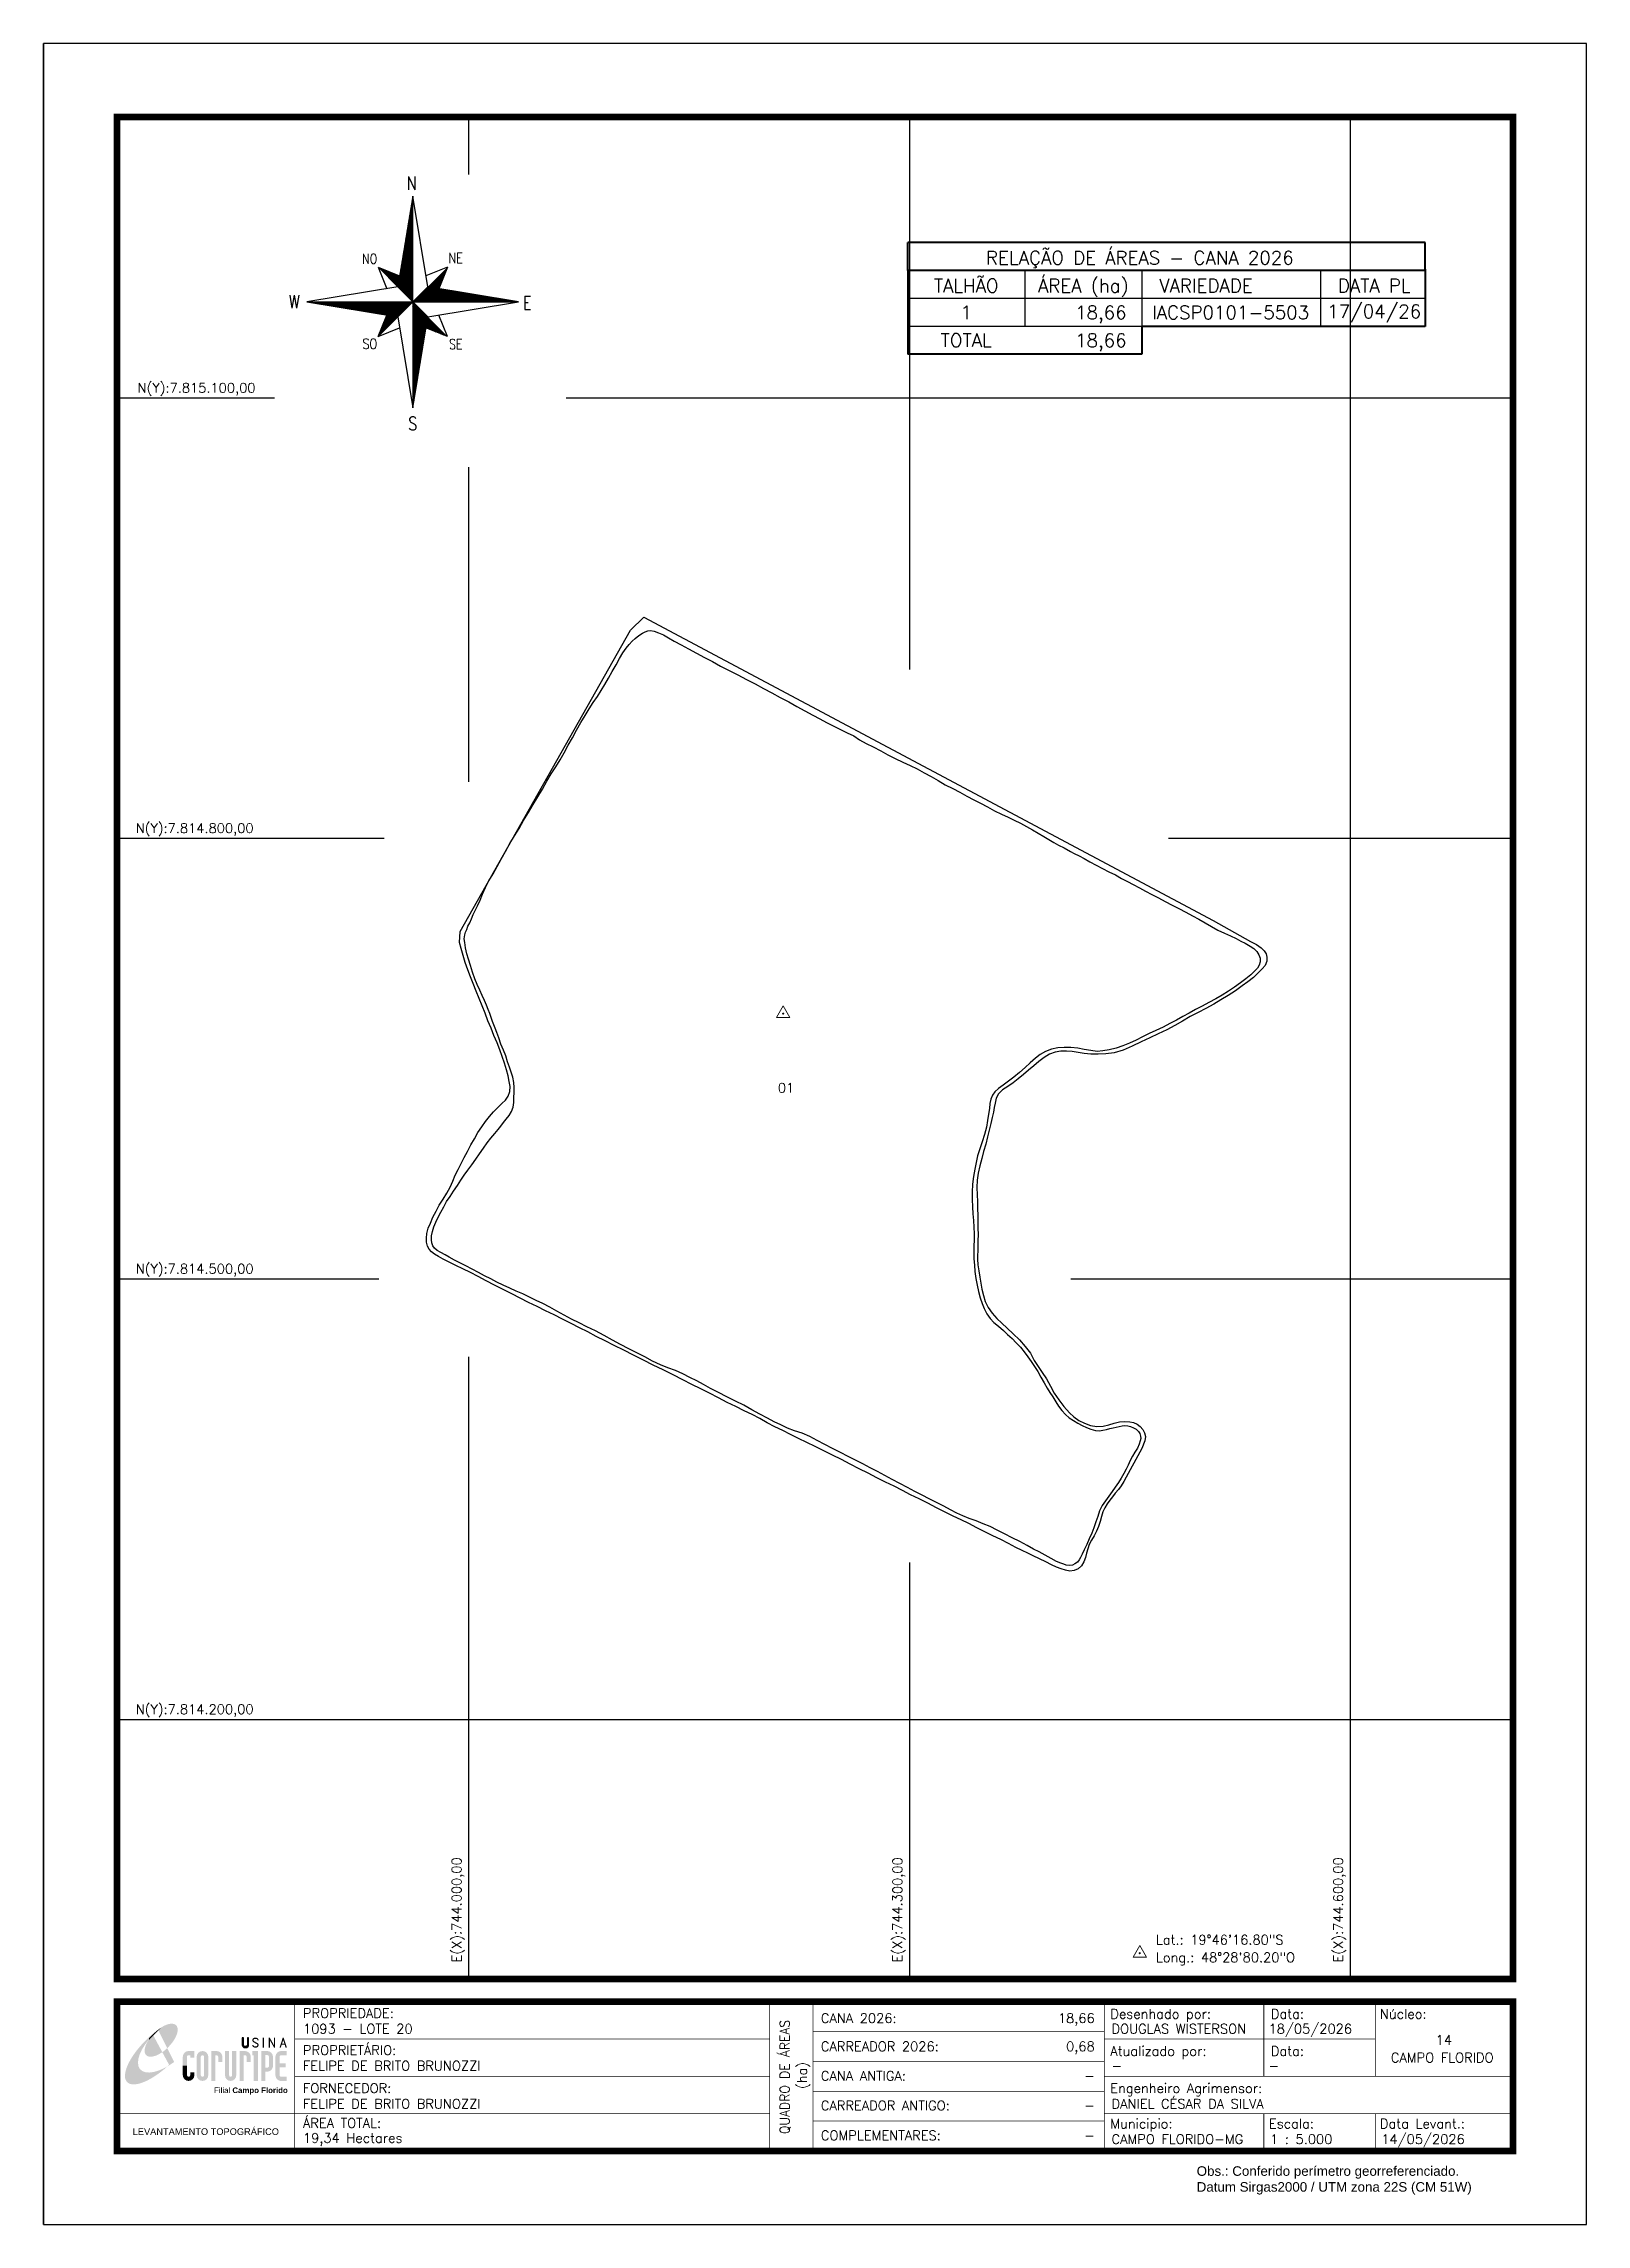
# Model space of a CAD drawing. Header units: millimetres. Extents: x 743711 to 744761, y 7813856 to 7815341.
import ezdxf
from ezdxf.enums import TextEntityAlignment as Align

# ---------------------------------------------------------------- set-up
doc = ezdxf.new("R2010")
doc.units = ezdxf.units.MM
doc.linetypes.add('LIN0', pattern=[0])
for name, color, linetype in [('0114001093', 1, 'Continuous'), ('0114001093001', 5, 'Continuous'), ('MALHA', 8, 'Continuous'), ('MARGEM', 5, 'Continuous'), ('QUADRO_DE_AREAS_CANA_2024', 7, 'Continuous'), ('SETA_NORTE', 3, 'Continuous'), ('TEXTO', 7, 'Continuous')]:
    doc.layers.add(name, color=color, linetype=linetype)
doc.styles.add('ARIAL', font='arial.ttf')
doc.styles.add('marcelo', font='arial.ttf')
doc.styles.add('ROMANS', font='romans')
doc.styles.add('Simplex', font='simplex.shx')
doc.styles.get("Standard").update_dxf_attribs({"font": 'arial.ttf'})

msp = doc.modelspace()

# ---------------------------------------------------------------- texts
at = {"layer": 'MALHA', "style": 'Simplex'}
for s, p in [('N(Y):7.815.100,00', (743814.6, 7815106.7)), ('N(Y):7.814.800,00', (743813.3, 7814806.9)), ('N(Y):7.814.500,00', (743813.3, 7814506.9)), ('N(Y):7.814.200,00', (743813.3, 7814206.9))]:
    msp.add_text(s, height=6.5, dxfattribs=at).set_placement(p, align=Align.MIDDLE_CENTER)
for s, p in [('E(X):744.000,00', (743991.6, 7814070.3)), ('E(X):744.300,00', (744291.6, 7814070.3)), ('E(X):744.600,00', (744591.6, 7814070.3))]:
    msp.add_text(s, height=6.5, rotation=90, dxfattribs=at).set_placement(p, align=Align.MIDDLE_CENTER)
at = {"layer": 'MARGEM', "color": 7, "linetype": 'Continuous', "lineweight": 9}
for s, style, p in [('PROPRIEDADE:', 'Simplex', (743887, 7814003.2)), ('Desenhado por:', 'Simplex', (744436.5, 7814002.7)), ('Data:', 'Simplex', (744545.8, 7814002.7)), ('Núcleo:', 'Simplex', (744620, 7814002.7)), ('PROPRIETÁRIO:', 'Simplex', (743887, 7813978)), ('Atualizado por:', 'Simplex', (744436.5, 7813977.4)), ('Data:', 'Simplex', (744545.8, 7813977.4)), ('FORNECEDOR:', 'Simplex', (743887, 7813952.1)), ('Engenheiro Agrimensor:', 'Simplex', (744436.5, 7813952.1)), ('ÁREA TOTAL:', 'Simplex', (743887, 7813928.4)), ('Municipio:', 'Simplex', (744436.5, 7813928)), ('Escala:', 'Simplex', (744544.5, 7813928)), ('Data Levant.:', 'Simplex', (744620, 7813928)), ('Obs.: Conferido perímetro georreferenciado.', 'marcelo', (744495.3, 7813895.7)), ('Datum Sirgas2000 / UTM zona 22S (CM 51W)', 'marcelo', (744495.3, 7813884.9))]:
    msp.add_text(s, height=6.5, dxfattribs=dict(at, style=style)).set_placement(p, align=Align.TOP_LEFT)
at = {"layer": 'MARGEM', "color": 7, "linetype": 'Continuous', "style": 'Simplex'}
for s, p in [('CANA 2026:', (744239.5, 7813999.8)), ('1093 - LOTE 20', (743887, 7813992.6)), ('DOUGLAS WISTERSON', (744437.3, 7813992.6)), ('18/05/2026', (744544.2, 7813992.6)), ('FELIPE DE BRITO BRUNOZZI', (743887, 7813967.4)), ('CARREADOR 2026:', (744239.5, 7813980.6)), ('CANA ANTIGA:', (744239.5, 7813960.5)), ('-', (744437.3, 7813967.4)), ('-', (744544.2, 7813967.4)), ('FELIPE DE BRITO BRUNOZZI', (743887, 7813941.5)), ('CARREADOR ANTIGO:', (744239.5, 7813940.3)), ('DANIEL CÉSAR DA SILVA', (744437.3, 7813941.5)), ('19,34 Hectares', (743887, 7813918.2)), ('COMPLEMENTARES:', (744239.5, 7813920)), ('CAMPO FLORIDO-MG', (744437.3, 7813917.4)), ('1 : 5.000', (744545.3, 7813917.4)), ('14/05/2026', (744620.9, 7813917.4))]:
    msp.add_text(s, height=6.5, dxfattribs=at).set_placement(p, align=Align.TOP_LEFT)
for s, p in [('18,66', (744425.9, 7813999.8)), ('0,68', (744425.9, 7813980.6)), ('-', (744425.9, 7813960.5)), ('-', (744425.9, 7813940.3)), ('-', (744425.9, 7813920))]:
    msp.add_text(s, height=6.5, dxfattribs=at).set_placement(p, align=Align.TOP_RIGHT)
at = {"layer": 'MARGEM', "color": 7, "linetype": 'Continuous', "style": 'Simplex', "width": 0.95}
msp.add_text('QUADRO DE ÁREAS', height=6.5, rotation=90, dxfattribs=at).set_placement((744214.9, 7813956.5), align=Align.MIDDLE_CENTER)
at = {"layer": 'MARGEM', "color": 0, "linetype": 'Continuous', "style": 'Simplex'}
for s, p in [('14', (744663.5, 7813981.7)), ('CAMPO FLORIDO', (744662.4, 7813969.7))]:
    msp.add_text(s, height=6.5, dxfattribs=at).set_placement(p, align=Align.MIDDLE_CENTER)
at = {"layer": 'MARGEM', "color": 7, "linetype": 'Continuous', "style": 'Simplex'}
msp.add_text('(ha)', height=6.5, rotation=90, dxfattribs=at).set_placement((744226.7, 7813957.5), align=Align.MIDDLE_CENTER)
at = {"layer": 'MARGEM', "color": 7, "linetype": 'ByBlock'}
msp.add_text('LEVANTAMENTO TOPOGRÁFICO', height=4.5, dxfattribs=at).set_placement((743820.9, 7813919.3), align=Align.MIDDLE_CENTER)
at = {"layer": 'QUADRO_DE_AREAS_CANA_2024', "linetype": 'Continuous', "style": 'Simplex'}
for s, p in [('RELAÇÃO DE ÁREAS - CANA 2026', (744456.6, 7815195.3)), ('ÁREA (ha)', (744418.1, 7815176.3)), ('TALHÃO', (744338.4, 7815176.3)), ('VARIEDADE', (744501.6, 7815176.3)), ('DATA PL', (744616.1, 7815176.3)), ('1', (744338.4, 7815158.1)), ('IACSP0101-5503', (744518.4, 7815158.1)), ('17/04/26', (744616.1, 7815158.8)), ('TOTAL', (744338.4, 7815139.1))]:
    msp.add_text(s, height=9.1, dxfattribs=at).set_placement(p, align=Align.MIDDLE_CENTER)
for p in [(744447.6, 7815153.5), (744447.6, 7815134.5)]:
    msp.add_text('18,66', height=9.1, dxfattribs=at).set_placement(p, align=Align.RIGHT)
at = {"layer": 'TEXTO', "color": 7, "linetype": 'Continuous', "style": 'Simplex'}
msp.add_text('01', height=6.5, dxfattribs=at).set_placement((744210.2, 7814633.3), align=Align.TOP_LEFT)
at = {"layer": 'TEXTO', "linetype": 'ByBlock', "style": 'Simplex'}
for s, p in [('Lat.: 19°46\'16.80"S', (744467.5, 7814046.7, 328.4)), ('Long.: 48°28\'80.20"O', (744467.5, 7814034.7, 328.4))]:
    msp.add_text(s, height=6.5, dxfattribs=at).set_placement(p)

# ---------------------------------------------------------------- blocks, each defined once
blk = doc.blocks.new('A$C78F83FB3')
at = {"layer": 'MARGEM'}
h = blk.add_hatch(color=20, dxfattribs=at)
edge = h.paths.add_edge_path()
edge.add_ellipse((19.49, 23.77), major_axis=(-6.68, -6.67), ratio=0.469426, start_angle=292.73277, end_angle=601.25787)
edge.add_ellipse((22.83, 22.05), major_axis=(12.64, 11.29), ratio=0.457614, start_angle=79.90686, end_angle=107.91393)
edge = h.paths.add_edge_path()
edge.add_ellipse((18.28, 18.7), major_axis=(13.95, 13.59), ratio=0.386848, start_angle=63.96117, end_angle=264.59932)
edge.add_ellipse((22.83, 22.05), major_axis=(12.64, 11.29), ratio=0.457614, start_angle=107.91393, end_angle=245.11815, ccw=False)
edge.add_ellipse((19.49, 23.77), major_axis=(-6.68, -6.67), ratio=0.469426, start_angle=241.25787, end_angle=292.73277, ccw=False)
for color, points in [(20, [(15.46, 26.12), (14.17, 24.81), (14.06, 24.24), (14.39, 23.97), (14.67, 24.54), (19.47, 29.32), (18.48, 28.66), (17.31, 27.78)]), (7, [(58.42, 24.9), (57.9, 24.9), (57.9, 21.73, -0.414214), (57.15, 20.98), (56.84, 20.98, -0.414214), (56.09, 21.73), (56.09, 24.9), (55.57, 24.9), (55.57, 21.73, 0.414214), (56.84, 20.46), (57.15, 20.46, 0.414214), (58.42, 21.73)]), (7, [(61.7, 24.9), (61.23, 24.9, 0.396318), (60.04, 23.78), (60.04, 23.72, 0.151912), (60.39, 22.97), (60.46, 22.92), (62.18, 22), (62.85, 21.83, 0.12407), (62.51, 22.42), (60.75, 23.36, -0.13192), (60.56, 23.77, -0.385578), (61.23, 24.37), (61.7, 24.37, -0.414214), (62.37, 23.7), (62.89, 23.7, 0.414214)]), (7, [(62.37, 23.7), (62.89, 23.7, 0.414214), (61.7, 24.9), (61.23, 24.9, 0.396318), (60.04, 23.78), (60.04, 23.72, 0.151912), (60.39, 22.97), (60.46, 22.92), (62.18, 22), (62.18, 22, -0.131921), (62.37, 21.59, -0.385578), (61.7, 20.98), (61.23, 20.98, -0.414214), (60.56, 21.65), (60.04, 21.65, 0.414214), (61.23, 20.46), (61.7, 20.46, 0.402546), (62.89, 21.61, 0.165292), (62.51, 22.42), (60.75, 23.36, -0.13192), (60.56, 23.77, -0.385578), (61.23, 24.37), (61.7, 24.37, -0.414214)]), (7, [(30.97, 12.46), (29.13, 12.46), (29.13, 8.21, 1), (34.29, 8.21), (34.29, 9.41), (32.45, 9.41), (32.45, 8.21, -1), (30.97, 8.21)])]:
    blk.add_hatch(color=color, dxfattribs=at).paths.add_polyline_path(points)
h = blk.add_hatch(color=7, dxfattribs=at)
h.paths.add_polyline_path([(65.24, 24.9), (64.72, 24.9), (64.72, 20.46), (65.24, 20.46)])
h.paths.add_polyline_path([(67.38, 20.46), (67.9, 20.46), (67.9, 23.74), (69.74, 20.46), (70.23, 20.46), (70.23, 24.9), (69.71, 24.9), (69.71, 21.58), (67.85, 24.9), (67.38, 24.9)])
h.paths.add_polyline_path([(72.17, 20.46), (72.72, 20.46), (73.14, 21.73), (74.49, 21.73), (74.9, 20.46), (75.45, 20.46), (74, 24.9), (73.62, 24.9)])
h.paths.add_polyline_path([(73.81, 23.8), (74.32, 22.25), (73.31, 22.25)], flags=16)
h = blk.add_hatch(color=7, dxfattribs=at)
h.paths.add_polyline_path([(31.71, 18.93, 0.414214), (29.13, 16.35), (29.13, 12.46), (30.97, 12.46), (30.97, 16.35, -0.414214), (31.71, 17.09), (32.45, 17.09), (32.45, 16.02), (34.29, 16.02), (34.29, 18.93)])
h.paths.add_polyline_path([(44.15, 17.09, -0.414214), (44.89, 16.35), (44.89, 14.1), (46.72, 14.1), (46.72, 16.17, 0.433937), (44.15, 18.93), (41.77, 18.93), (41.77, 12.46), (43.61, 12.46), (43.61, 17.09)])
h.paths.add_polyline_path([(43.61, 12.46), (41.77, 12.46), (41.77, 5.62), (43.61, 5.62)])
h.paths.add_polyline_path([(47.92, 12.46), (49.75, 12.46), (49.75, 18.93), (47.92, 18.93)])
h.paths.add_polyline_path([(52.91, 18.93), (51.08, 18.93), (51.08, 12.46), (52.91, 12.46)])
h.paths.add_polyline_path([(51.08, 8.12, -1), (49.75, 8.12), (49.75, 12.46), (47.92, 12.46), (47.92, 8.12, 1), (52.91, 8.12), (52.91, 12.46), (51.08, 12.46)])
h.paths.add_polyline_path([(54.41, 12.46), (56.25, 12.46), (56.25, 17.09), (56.79, 17.09, -0.414214), (57.53, 16.35), (57.53, 14.1), (59.36, 14.1), (59.36, 16.17, 0.433937), (56.79, 18.93), (54.41, 18.93)])
h.paths.add_polyline_path([(56.25, 12.46), (54.41, 12.46), (54.41, 5.62), (56.25, 5.62)])
h.paths.add_polyline_path([(60.73, 12.46), (62.58, 12.46), (62.58, 18.93), (60.02, 18.93), (60.02, 17.08), (60.73, 17.08)])
h.paths.add_polyline_path([(62.58, 12.46), (60.73, 12.46), (60.73, 5.62), (62.58, 5.62)])
h.paths.add_polyline_path([(64.06, 12.46), (65.82, 12.46), (65.82, 17.17), (66.66, 17.17, -0.450417), (67.48, 16.25), (67.48, 12.46), (69.24, 12.46, 0.002307), (69.24, 12.48, 0.005282), (69.23, 12.54, -0.000938), (69.23, 12.53), (69.23, 16.17, 0.433937), (66.66, 18.93), (64.06, 18.93)])
h.paths.add_polyline_path([(64.06, 5.62), (65.82, 5.62), (65.82, 9.77), (66.66, 9.77, 0.426056), (69.24, 12.46), (67.48, 12.46), (67.48, 12.45, -0.450417), (66.66, 11.53), (65.82, 11.53), (65.82, 12.46), (64.06, 12.46)])
h.paths.add_polyline_path([(70.37, 12.46), (74.87, 12.46), (74.87, 13.44), (72.21, 13.44), (72.21, 16.35, -0.414214), (72.95, 17.09), (75.38, 17.09), (75.38, 18.93), (72.95, 18.93, 0.414214), (70.37, 16.35)])
h.paths.add_polyline_path([(72.21, 11.62), (74.87, 11.62), (74.87, 12.46), (70.37, 12.46), (70.37, 8.21, 0.414214), (72.95, 5.62), (75.38, 5.62), (75.38, 7.47), (72.95, 7.47, -0.414214), (72.21, 8.21)])
h = blk.add_hatch(color=7, dxfattribs=at)
h.paths.add_polyline_path([(35.29, 16.35), (35.29, 8.21, 1), (40.46, 8.21, 0.016978), (40.45, 8.38), (40.45, 16.17, 0.433937), (37.88, 18.93), (37.87, 18.93, 0.41391)])
h.paths.add_polyline_path([(38.62, 16.35), (38.62, 8.21, -1), (37.13, 8.21), (37.13, 16.35, -1)], flags=16)
at = {"layer": 'MARGEM', "color": 7}
blk.add_lwpolyline([(58.42, 24.9), (57.9, 24.9), (57.9, 21.73, -0.414214), (57.15, 20.98), (56.84, 20.98, -0.414214), (56.09, 21.73), (56.09, 24.9), (55.57, 24.9), (55.57, 21.73, 0.414214), (56.84, 20.46), (57.15, 20.46, 0.414214), (58.42, 21.73), (58.42, 24.9)], format="xyb", close=True, dxfattribs=at)
at = {"layer": 'MARGEM', "color": 252, "insert": (43.05, 2.72), "char_height": 2.5, "attachment_point": 1, "style": 'ARIAL'}
blk.add_mtext_dynamic_manual_height_columns('Filial {\\fArial|b1|i0|c0|p34;Campo Florido}', width=33.0271, gutter_width=2.46, heights=[2.95], dxfattribs=at)
blk = doc.blocks.new('A$C309442C0')
at = {"layer": 'SETA_NORTE', "linetype": 'Continuous'}
h = blk.add_hatch(dxfattribs=at)
h.set_pattern_fill('ANSI31', color=256, scale=0.1375, angle=-90, style=0)
h.set_pattern_definition([(315, (-215853.3434, 13873.16845), (0.3086963042, 0.3086963042), [])])
h.paths.add_polyline_path([(73.5, 97.4), (74.7, 104.9), (60, 110.8)])
h = blk.add_hatch(dxfattribs=at)
h.set_pattern_fill('ANSI31', color=256, scale=0.1375, angle=180, style=0)
h.set_pattern_definition([(225, (13869.59828, 216024.21475), (0.3086963042, -0.3086963042), [])])
h.paths.add_polyline_path([(93.8, 97.4), (101.4, 96.2), (107.3, 110.8)])
h = blk.add_hatch(dxfattribs=at)
h.set_pattern_fill('ANSI31', color=256, scale=0.1375, style=0)
h.set_pattern_definition([(45, (-13702.2971, -215849.77324), (-0.3086963042, 0.3086963042), [])])
h.paths.add_polyline_path([(73.5, 77), (65.9, 78.3), (60, 63.6)])
h = blk.add_hatch(dxfattribs=at)
h.set_pattern_fill('ANSI31', color=256, scale=0.1375, angle=90, style=0)
h.set_pattern_definition([(135, (216020.6446, -13698.72693), (-0.3086963042, -0.3086963042), [])])
h.paths.add_polyline_path([(93.8, 77), (92.6, 69.5), (107.3, 63.6)])
for p, q in [((81.6, 146.8), (83.7, 148.9)), ((81.7, 147.6), (83.7, 149.5)), ((81.8, 148.3), (83.7, 150.1)), ((82, 149.1), (83.7, 150.8)), ((82.1, 149.9), (83.7, 151.4)), ((82.2, 150.6), (83.7, 152.1)), ((82.3, 151.4), (83.7, 152.7)), ((82.5, 152.2), (83.7, 153.3)), ((82.6, 152.9), (83.7, 154)), ((82.7, 153.7), (83.7, 154.6)), ((82.9, 154.4), (83.7, 155.2)), ((83, 155.2), (83.7, 155.9)), ((83.1, 156), (83.7, 156.5)), ((83.2, 156.7), (83.7, 157.2)), ((83.4, 157.5), (83.7, 157.8)), ((83.5, 158.3), (83.7, 158.4)), ((83.6, 159), (83.7, 159.1)), ((78.7, 129.3), (83.7, 134.2)), ((78.8, 130), (83.7, 134.9)), ((79, 130.8), (83.7, 135.5)), ((79.1, 131.6), (83.7, 136.1)), ((79.2, 132.3), (83.7, 136.8)), ((79.3, 133.1), (83.7, 137.4)), ((79.5, 133.8), (83.7, 138)), ((79.6, 134.6), (83.7, 138.7)), ((79.7, 135.4), (83.7, 139.3)), ((79.8, 136.1), (83.7, 140)), ((80, 136.9), (83.7, 140.6)), ((80.1, 137.7), (83.7, 141.2)), ((80.2, 138.4), (83.7, 141.9)), ((80.3, 139.2), (83.7, 142.5)), ((80.5, 139.9), (83.7, 143.1)), ((80.6, 140.7), (83.7, 143.8)), ((80.7, 141.5), (83.7, 144.4)), ((80.8, 142.2), (83.7, 145)), ((81, 143), (83.7, 145.7)), ((81.1, 143.8), (83.7, 146.3)), ((81.2, 144.5), (83.7, 147)), ((81.3, 145.3), (83.7, 147.6)), ((81.5, 146.1), (83.7, 148.2)), ((75.7, 111), (83.7, 118.9)), ((75.8, 111.7), (83.7, 119.6)), ((75.9, 112.5), (83.7, 120.2)), ((76.1, 113.3), (83.7, 120.8)), ((76.2, 114), (83.7, 121.5)), ((76.3, 114.8), (83.7, 122.1)), ((76.4, 115.5), (83.7, 122.8)), ((76.6, 116.3), (83.7, 123.4)), ((76.7, 117.1), (83.7, 124)), ((76.8, 117.8), (83.7, 124.7)), ((76.9, 118.6), (83.7, 125.3)), ((77.1, 119.4), (83.7, 125.9)), ((77.2, 120.1), (83.7, 126.6)), ((77.3, 120.9), (83.7, 127.2)), ((77.4, 121.6), (83.7, 127.8)), ((77.6, 122.4), (83.7, 128.5)), ((77.7, 123.2), (83.7, 129.1)), ((77.8, 123.9), (83.7, 129.8)), ((78, 124.7), (83.7, 130.4)), ((78.1, 125.5), (83.7, 131)), ((78.2, 126.2), (83.7, 131.7)), ((78.3, 127), (83.7, 132.3)), ((78.5, 127.7), (83.7, 132.9)), ((78.6, 128.5), (83.7, 133.6)), ((60, 110.8), (74.7, 104.9)), ((60, 110.8), (65.9, 96.2)), ((73.5, 97.3), (83.7, 107.5)), ((73.6, 98), (83.7, 108.1)), ((73.7, 98.8), (83.7, 108.7)), ((73.8, 99.5), (83.7, 109.4)), ((73.8, 97), (83.7, 106.8)), ((73.9, 100.3), (83.7, 110)), ((74.1, 101.1), (83.7, 110.6)), ((74.2, 101.8), (83.7, 111.3)), ((74.2, 96.7), (83.7, 106.2)), ((74.3, 102.6), (83.7, 111.9)), ((74.4, 103.3), (83.7, 112.6)), ((74.5, 96.4), (83.7, 105.6)), ((74.6, 104.1), (83.7, 113.2)), ((74.7, 104.9), (83.7, 113.8)), ((74.8, 105.6), (83.7, 114.5)), ((74.8, 96.1), (83.7, 104.9)), ((74.9, 106.4), (83.7, 115.1)), ((75.1, 107.2), (83.7, 115.7)), ((75.1, 95.7), (83.7, 104.3)), ((75.2, 107.9), (83.7, 116.4)), ((75.3, 108.7), (83.7, 117)), ((75.4, 109.4), (83.7, 117.7)), ((75.6, 110.2), (83.7, 118.3)), ((107.3, 110.8), (92.6, 104.9)), ((107.3, 110.8), (101.4, 96.2)), ((75.4, 95.4), (83.7, 103.6)), ((75.8, 95.1), (83.7, 103)), ((76.1, 94.8), (83.7, 102.4)), ((76.4, 94.5), (83.7, 101.7)), ((76.7, 94.2), (83.7, 101.1)), ((77, 93.8), (83.7, 100.5)), ((77.4, 93.5), (83.7, 99.8)), ((77.7, 93.2), (83.7, 99.2)), ((78, 92.9), (83.7, 98.5)), ((78.3, 92.6), (83.7, 97.9)), ((78.6, 92.2), (83.7, 97.3)), ((78.9, 91.9), (83.7, 96.6)), ((79.3, 91.6), (83.7, 96)), ((79.6, 91.3), (83.7, 95.4)), ((79.9, 91), (83.7, 94.7)), ((80.2, 90.7), (83.7, 94.1)), ((80.5, 90.3), (83.7, 93.4)), ((80.9, 90), (83.7, 92.8)), ((81.2, 89.7), (83.7, 92.2)), ((81.5, 89.4), (83.7, 91.5)), ((81.8, 89.1), (83.7, 90.9)), ((82.1, 88.7), (83.7, 90.3)), ((82.4, 88.4), (83.7, 89.6)), ((83.8, 87.2), (94, 97.4)), ((84.4, 87.2), (94.5, 97.3)), ((85.1, 87.2), (95.1, 97.2)), ((85.7, 87.2), (95.6, 97.1)), ((86.3, 87.2), (96.2, 97)), ((87, 87.2), (96.7, 96.9)), ((87.6, 87.2), (97.2, 96.9)), ((88.3, 87.2), (97.8, 96.8)), ((88.9, 87.2), (98.3, 96.7)), ((89.5, 87.2), (98.9, 96.6)), ((90.2, 87.2), (99.4, 96.5)), ((90.8, 87.2), (100, 96.4)), ((91.4, 87.2), (100.5, 96.3)), ((92.1, 87.2), (101.1, 96.2)), ((92.7, 87.2), (101.6, 96.1)), ((93.4, 87.2), (102.2, 96)), ((94, 87.2), (102.7, 96)), ((94.6, 87.2), (103.3, 95.9)), ((95.3, 87.2), (103.8, 95.8)), ((95.9, 87.2), (104.4, 95.7)), ((96.5, 87.2), (104.9, 95.6)), ((97.2, 87.2), (105.5, 95.5)), ((97.8, 87.2), (106, 95.4)), ((98.4, 87.2), (106.5, 95.3)), ((99.1, 87.2), (107.1, 95.2)), ((99.7, 87.2), (107.6, 95.1)), ((100.4, 87.2), (108.2, 95.1)), ((101, 87.2), (108.7, 95)), ((101.6, 87.2), (109.3, 94.9)), ((102.3, 87.2), (109.8, 94.8)), ((102.9, 87.2), (110.4, 94.7)), ((103.5, 87.2), (110.9, 94.6)), ((104.2, 87.2), (111.5, 94.5)), ((104.8, 87.2), (112, 94.4)), ((105.5, 87.2), (112.6, 94.3)), ((106.1, 87.2), (113.1, 94.2)), ((106.7, 87.2), (113.7, 94.1)), ((107.4, 87.2), (114.2, 94.1)), ((108, 87.2), (114.8, 94)), ((108.6, 87.2), (115.3, 93.9)), ((109.3, 87.2), (115.8, 93.8)), ((109.9, 87.2), (116.4, 93.7)), ((110.6, 87.2), (116.9, 93.6)), ((111.2, 87.2), (117.5, 93.5)), ((111.8, 87.2), (118, 93.4)), ((112.5, 87.2), (118.6, 93.3)), ((113.1, 87.2), (119.1, 93.2)), ((113.7, 87.2), (119.7, 93.2)), ((114.4, 87.2), (120.2, 93.1)), ((115, 87.2), (120.8, 93)), ((115.6, 87.2), (121.3, 92.9)), ((116.3, 87.2), (121.9, 92.8)), ((116.9, 87.2), (122.4, 92.7)), ((117.6, 87.2), (123, 92.6)), ((118.2, 87.2), (123.5, 92.5)), ((118.8, 87.2), (124, 92.4)), ((119.5, 87.2), (124.6, 92.3)), ((120.1, 87.2), (125.1, 92.3)), ((120.7, 87.2), (125.7, 92.2)), ((121.4, 87.2), (126.2, 92.1)), ((122, 87.2), (126.8, 92)), ((122.7, 87.2), (127.3, 91.9)), ((123.3, 87.2), (127.9, 91.8)), ((123.9, 87.2), (128.4, 91.7)), ((124.6, 87.2), (129, 91.6)), ((125.2, 87.2), (129.5, 91.5)), ((125.8, 87.2), (130.1, 91.4)), ((126.5, 87.2), (130.6, 91.4)), ((127.1, 87.2), (131.2, 91.3)), ((127.8, 87.2), (131.7, 91.2)), ((128.4, 87.2), (132.3, 91.1)), ((129, 87.2), (132.8, 91)), ((129.7, 87.2), (133.3, 90.9)), ((130.3, 87.2), (133.9, 90.8)), ((130.9, 87.2), (134.4, 90.7)), ((131.6, 87.2), (135, 90.6)), ((132.2, 87.2), (135.5, 90.5)), ((132.8, 87.2), (136.1, 90.5)), ((133.5, 87.2), (136.6, 90.4)), ((134.1, 87.2), (137.2, 90.3)), ((134.8, 87.2), (137.7, 90.2)), ((135.4, 87.2), (138.3, 90.1)), ((136, 87.2), (138.8, 90)), ((136.7, 87.2), (139.4, 89.9)), ((137.3, 87.2), (139.9, 89.8)), ((137.9, 87.2), (140.5, 89.7)), ((138.6, 87.2), (141, 89.6)), ((139.2, 87.2), (141.6, 89.6)), ((139.9, 87.2), (142.1, 89.5)), ((140.5, 87.2), (142.6, 89.4)), ((141.1, 87.2), (143.2, 89.3)), ((141.8, 87.2), (143.7, 89.2)), ((142.4, 87.2), (144.3, 89.1)), ((11.8, 87.2), (11.8, 87.2)), ((12.3, 87.1), (12.4, 87.2)), ((12.9, 87), (13.1, 87.2)), ((13.4, 86.9), (13.7, 87.2)), ((14, 86.8), (14.4, 87.2)), ((14.5, 86.7), (15, 87.2)), ((15.1, 86.6), (15.6, 87.2)), ((15.6, 86.6), (16.3, 87.2)), ((16.2, 86.5), (16.9, 87.2)), ((16.7, 86.4), (17.5, 87.2)), ((17.2, 86.3), (18.2, 87.2)), ((17.8, 86.2), (18.8, 87.2)), ((18.3, 86.1), (19.5, 87.2)), ((18.9, 86), (20.1, 87.2)), ((19.4, 85.9), (20.7, 87.2)), ((20, 85.8), (21.4, 87.2)), ((20.5, 85.7), (22, 87.2)), ((21.1, 85.7), (22.6, 87.2)), ((21.6, 85.6), (23.3, 87.2)), ((22.2, 85.5), (23.9, 87.2)), ((22.7, 85.4), (24.6, 87.2)), ((23.3, 85.3), (25.2, 87.2)), ((23.8, 85.2), (25.8, 87.2)), ((24.4, 85.1), (26.5, 87.2)), ((24.9, 85), (27.1, 87.2)), ((25.5, 84.9), (27.7, 87.2)), ((26, 84.8), (28.4, 87.2)), ((26.5, 84.8), (29, 87.2)), ((27.1, 84.7), (29.6, 87.2)), ((27.6, 84.6), (30.3, 87.2)), ((28.2, 84.5), (30.9, 87.2)), ((28.7, 84.4), (31.6, 87.2)), ((29.3, 84.3), (32.2, 87.2)), ((29.8, 84.2), (32.8, 87.2)), ((30.4, 84.1), (33.5, 87.2)), ((30.9, 84), (34.1, 87.2)), ((31.5, 83.9), (34.7, 87.2)), ((32, 83.9), (35.4, 87.2)), ((32.6, 83.8), (36, 87.2)), ((33.1, 83.7), (36.7, 87.2)), ((33.7, 83.6), (37.3, 87.2)), ((34.2, 83.5), (37.9, 87.2)), ((34.7, 83.4), (38.6, 87.2)), ((35.3, 83.3), (39.2, 87.2)), ((35.8, 83.2), (39.8, 87.2)), ((36.4, 83.1), (40.5, 87.2)), ((36.9, 83), (41.1, 87.2)), ((37.5, 83), (41.8, 87.2)), ((38, 82.9), (42.4, 87.2)), ((38.6, 82.8), (43, 87.2)), ((39.1, 82.7), (43.7, 87.2)), ((39.7, 82.6), (44.3, 87.2)), ((40.2, 82.5), (44.9, 87.2)), ((40.8, 82.4), (45.6, 87.2)), ((41.3, 82.3), (46.2, 87.2)), ((41.9, 82.2), (46.8, 87.2)), ((42.4, 82.1), (47.5, 87.2)), ((43, 82.1), (48.1, 87.2)), ((43.5, 82), (48.8, 87.2)), ((44, 81.9), (49.4, 87.2)), ((44.6, 81.8), (50, 87.2)), ((45.1, 81.7), (50.7, 87.2)), ((45.7, 81.6), (51.3, 87.2)), ((46.2, 81.5), (51.9, 87.2)), ((46.8, 81.4), (52.6, 87.2)), ((47.3, 81.3), (53.2, 87.2)), ((47.9, 81.2), (53.9, 87.2)), ((48.4, 81.2), (54.5, 87.2)), ((49, 81.1), (55.1, 87.2)), ((49.5, 81), (55.8, 87.2)), ((50.1, 80.9), (56.4, 87.2)), ((50.6, 80.8), (57, 87.2)), ((51.2, 80.7), (57.7, 87.2)), ((51.7, 80.6), (58.3, 87.2)), ((52.3, 80.5), (59, 87.2)), ((52.8, 80.4), (59.6, 87.2)), ((53.3, 80.3), (60.2, 87.2)), ((53.9, 80.3), (60.9, 87.2)), ((54.4, 80.2), (61.5, 87.2)), ((55, 80.1), (62.1, 87.2)), ((55.5, 80), (62.8, 87.2)), ((56.1, 79.9), (63.4, 87.2)), ((56.6, 79.8), (64, 87.2)), ((57.2, 79.7), (64.7, 87.2)), ((57.7, 79.6), (65.3, 87.2)), ((58.3, 79.5), (66, 87.2)), ((58.8, 79.4), (66.6, 87.2)), ((59.4, 79.4), (67.2, 87.2)), ((59.9, 79.3), (67.9, 87.2)), ((83.7, 87.2), (60, 63.6)), ((60, 63.6), (65.9, 78.3)), ((60.5, 79.2), (68.5, 87.2)), ((61, 79.1), (69.1, 87.2)), ((61.5, 79), (69.8, 87.2)), ((62.1, 78.9), (70.4, 87.2)), ((62.6, 78.8), (71.1, 87.2)), ((63.2, 78.7), (71.7, 87.2)), ((63.7, 78.6), (72.3, 87.2)), ((64.3, 78.5), (73, 87.2)), ((64.8, 78.4), (73.6, 87.2)), ((65.4, 78.4), (74.2, 87.2)), ((65.9, 78.3), (74.9, 87.2)), ((66.5, 78.2), (75.5, 87.2)), ((67, 78.1), (76.2, 87.2)), ((67.6, 78), (76.8, 87.2)), ((68.1, 77.9), (77.4, 87.2)), ((68.7, 77.8), (78.1, 87.2)), ((69.2, 77.7), (78.7, 87.2)), ((69.8, 77.6), (79.3, 87.2)), ((70.3, 77.5), (80, 87.2)), ((70.8, 77.5), (80.6, 87.2)), ((71.4, 77.4), (81.2, 87.2)), ((71.9, 77.3), (81.9, 87.2)), ((72.5, 77.2), (82.5, 87.2)), ((73, 77.1), (83.2, 87.2)), ((82.8, 88.1), (83.7, 89)), ((83.1, 87.8), (83.7, 88.4)), ((83.4, 87.5), (83.7, 87.7)), ((83.7, 87.1), (83.7, 87.1)), ((83.7, 86.4), (84, 86.8)), ((83.7, 85.8), (84.4, 86.5)), ((83.7, 85.2), (84.7, 86.2)), ((83.7, 84.5), (85, 85.9)), ((83.7, 83.9), (85.3, 85.6)), ((83.7, 83.3), (85.6, 85.2)), ((83.7, 82.6), (86, 84.9)), ((83.7, 82), (86.3, 84.6)), ((83.7, 81.3), (86.6, 84.3)), ((83.7, 80.7), (86.9, 84)), ((83.7, 80.1), (87.2, 83.6)), ((83.7, 79.4), (87.5, 83.3)), ((83.7, 78.8), (87.9, 83)), ((83.7, 78.2), (88.2, 82.7)), ((83.7, 77.5), (88.5, 82.4)), ((83.7, 76.9), (88.8, 82.1)), ((83.7, 76.2), (89.1, 81.7)), ((83.7, 75.6), (89.5, 81.4)), ((83.7, 75), (89.8, 81.1)), ((83.7, 74.3), (90.1, 80.8)), ((83.7, 73.7), (90.4, 80.5)), ((83.7, 73.1), (90.7, 80.1)), ((83.7, 72.4), (91, 79.8)), ((83.7, 71.8), (91.4, 79.5)), ((83.7, 71.2), (91.7, 79.2)), ((83.7, 70.5), (92, 78.9)), ((83.7, 69.9), (92.3, 78.5)), ((83.7, 69.2), (92.6, 78.2)), ((83.7, 68.6), (93, 77.9)), ((83.7, 68), (93.3, 77.6)), ((83.7, 67.3), (93.6, 77.3)), ((83.7, 66.7), (93.8, 76.9)), ((83.7, 66.1), (93.7, 76.1)), ((83.7, 65.4), (93.6, 75.3)), ((83.7, 64.8), (93.4, 74.6)), ((107.3, 63.6), (101.4, 78.3)), ((143, 87.2), (144.8, 89)), ((143.7, 87.2), (145.4, 88.9)), ((144.3, 87.2), (145.9, 88.8)), ((144.9, 87.2), (146.5, 88.7)), ((145.6, 87.2), (147, 88.7)), ((146.2, 87.2), (147.6, 88.6)), ((146.9, 87.2), (148.1, 88.5)), ((147.5, 87.2), (148.7, 88.4)), ((148.1, 87.2), (149.2, 88.3)), ((148.8, 87.2), (149.8, 88.2)), ((149.4, 87.2), (150.3, 88.1)), ((150, 87.2), (150.8, 88)), ((150.7, 87.2), (151.4, 87.9)), ((151.3, 87.2), (151.9, 87.8)), ((152, 87.2), (152.5, 87.8)), ((152.6, 87.2), (153, 87.7)), ((153.2, 87.2), (153.6, 87.6)), ((153.9, 87.2), (154.1, 87.5)), ((154.5, 87.2), (154.7, 87.4)), ((155.1, 87.2), (155.2, 87.3)), ((60, 63.6), (74.7, 69.5)), ((83.7, 64.1), (93.3, 73.8)), ((83.7, 63.5), (93.2, 73)), ((83.7, 62.9), (93.1, 72.3)), ((83.7, 62.2), (92.9, 71.5)), ((83.7, 61.6), (92.8, 70.8)), ((83.7, 61), (92.7, 70)), ((83.7, 60.3), (92.6, 69.2)), ((83.7, 59.7), (92.4, 68.5)), ((83.7, 59), (92.3, 67.7)), ((83.7, 58.4), (92.2, 66.9)), ((83.7, 57.8), (92.1, 66.2)), ((83.7, 57.1), (91.9, 65.4)), ((83.7, 56.5), (91.8, 64.7)), ((83.7, 55.9), (91.7, 63.9)), ((83.7, 55.2), (91.6, 63.1)), ((83.7, 54.6), (91.4, 62.4)), ((83.7, 54), (91.3, 61.6)), ((83.7, 53.3), (91.2, 60.8)), ((83.7, 52.7), (91.1, 60.1)), ((107.3, 63.6), (92.6, 69.5)), ((83.7, 52), (90.9, 59.3)), ((83.7, 51.4), (90.8, 58.6)), ((83.7, 50.8), (90.7, 57.8)), ((83.7, 50.1), (90.5, 57)), ((83.7, 49.5), (90.4, 56.3)), ((83.7, 48.9), (90.3, 55.5)), ((83.7, 48.2), (90.2, 54.7)), ((83.7, 47.6), (90, 54)), ((83.7, 46.9), (89.9, 53.2)), ((83.7, 46.3), (89.8, 52.5)), ((83.7, 45.7), (89.7, 51.7)), ((83.7, 45), (89.5, 50.9)), ((83.7, 44.4), (89.4, 50.2)), ((83.7, 43.8), (89.3, 49.4)), ((83.7, 43.1), (89.2, 48.6)), ((83.7, 42.5), (89, 47.9)), ((83.7, 41.8), (88.9, 47.1)), ((83.7, 41.2), (88.8, 46.3)), ((83.7, 40.6), (88.7, 45.6)), ((83.7, 39.9), (88.5, 44.8)), ((83.7, 39.3), (88.4, 44.1)), ((83.7, 38.7), (88.3, 43.3)), ((83.7, 38), (88.2, 42.5)), ((83.7, 37.4), (88, 41.8)), ((83.7, 36.8), (87.9, 41)), ((83.7, 36.1), (87.8, 40.2)), ((83.7, 35.5), (87.7, 39.5)), ((83.7, 34.8), (87.5, 38.7)), ((83.7, 34.2), (87.4, 38)), ((83.7, 33.6), (87.3, 37.2)), ((83.7, 32.9), (87.2, 36.4)), ((83.7, 32.3), (87, 35.7)), ((83.7, 31.7), (86.9, 34.9)), ((83.7, 31), (86.8, 34.1)), ((83.7, 30.4), (86.7, 33.4)), ((83.7, 29.7), (86.5, 32.6)), ((83.7, 29.1), (86.4, 31.9)), ((83.7, 28.5), (86.3, 31.1)), ((83.7, 27.8), (86.2, 30.3)), ((83.7, 27.2), (86, 29.6)), ((83.7, 26.6), (85.9, 28.8)), ((83.7, 25.9), (85.8, 28)), ((83.7, 25.3), (85.6, 27.3)), ((83.7, 24.6), (85.5, 26.5)), ((83.7, 24), (85.4, 25.8)), ((83.7, 23.4), (85.3, 25)), ((83.7, 22.7), (85.1, 24.2)), ((83.7, 22.1), (85, 23.5)), ((83.7, 21.5), (84.9, 22.7)), ((83.7, 20.8), (84.8, 21.9)), ((83.7, 20.2), (84.6, 21.2)), ((83.7, 19.6), (84.5, 20.4)), ((83.7, 18.9), (84.4, 19.7)), ((83.7, 18.3), (84.3, 18.9)), ((83.7, 17.6), (84.1, 18.1)), ((83.7, 17), (84, 17.4)), ((83.7, 16.4), (83.9, 16.6)), ((83.7, 15.7), (83.8, 15.8))]:
    blk.add_line(p, q, dxfattribs=at)
blk.add_lwpolyline([(93.8, 77), (155.7, 87.2), (93.8, 97.4), (83.7, 159.3), (73.5, 97.4), (11.6, 87.2), (73.5, 77), (83.7, 15.1)], close=True, dxfattribs=at)
for points in [[(83.7, 87.2), (83.7, 159.3)], [(83.7, 87.2), (73.5, 97.4)], [(83.7, 87.2), (93.8, 97.4)], [(11.6, 87.2), (155.7, 87.2)], [(83.7, 87.2), (73.5, 77)], [(83.7, 87.2), (93.8, 77)], [(83.7, 87.2), (83.7, 15.1)]]:
    blk.add_lwpolyline(points, dxfattribs=at)
at = {"layer": 'SETA_NORTE', "color": 7, "lineweight": 30, "style": 'ROMANS', "width": 0.8}
for s, height, p in [('N ', 8.94, (79.5, 163.6)), ('NO', 6.88, (49.1, 113.2)), ('NE', 6.87, (108, 113.7)), ('W', 8.94, (-0.7, 82.9)), ('E', 8.94, (158.6, 82.1)), ('SO', 6.88, (49.5, 55.3)), ('SE', 6.87, (108.3, 55)), ('S', 8.94, (80.6, 0))]:
    blk.add_text(s, height=height, dxfattribs=at).set_placement(p)

# ---------------------------------------------------------------- linework, layer by layer
at = {"layer": '0114001093', "elevation": 667.3}
msp.add_lwpolyline([(743993.9, 7814736.6), (744110, 7814941.7), (744119, 7814950.6), (744506.6, 7814744.1), (744532, 7814729.8), (744536, 7814727.6), (744539.2, 7814725.5), (744541.3, 7814723.4), (744542.5, 7814721.3), (744543.1, 7814719), (744543.1, 7814716.3), (744541.9, 7814713.4), (744539.9, 7814711), (744537.2, 7814708.3), (744533.9, 7814705.3), (744530.1, 7814702.3), (744526.3, 7814699.5), (744521.7, 7814696.2), (744516.7, 7814693), (744511.8, 7814690), (744506.9, 7814687.1), (744501.6, 7814684.1), (744496.2, 7814681.3), (744490.8, 7814678.6), (744485.6, 7814675.5), (744480.4, 7814672.4), (744474.9, 7814669.5), (744469.1, 7814666.9), (744463.3, 7814664.2), (744457.4, 7814661.4), (744451.3, 7814658.5), (744445.3, 7814655.8), (744439.2, 7814654), (744433.5, 7814653.2), (744428.2, 7814652.9), (744423.3, 7814653.1), (744418.7, 7814653.5), (744414.6, 7814654.2), (744410.6, 7814654.7), (744406.7, 7814655), (744402.9, 7814655), (744399, 7814654.4), (744395.2, 7814652.9), (744391.5, 7814650.8), (744387.8, 7814648.1), (744384.4, 7814645.1), (744380.9, 7814642.2), (744377.5, 7814639.2), (744373.9, 7814636.3), (744370.3, 7814633.5), (744366.7, 7814630.9), (744363.1, 7814628.6), (744360.4, 7814626), (744358.8, 7814623), (744358.1, 7814619.7), (744357.5, 7814616.6), (744357, 7814613.4), (744356, 7814609.8), (744355.1, 7814605.8), (744354.1, 7814601.3), (744352.9, 7814596.6), (744351.7, 7814591.7), (744350.3, 7814586.8), (744349.1, 7814581.9), (744347.8, 7814576.9), (744346.6, 7814572), (744345.9, 7814567.1), (744345.7, 7814562.2), (744345.8, 7814557.3), (744346.1, 7814552.6), (744346.2, 7814549.4), (744346.2, 7814546.7), (744346.3, 7814544.2), (744346.4, 7814541.6), (744346.3, 7814538.4), (744346.4, 7814534.5), (744346.5, 7814530.2), (744346.4, 7814525.8), (744346.3, 7814521.5), (744346.2, 7814513.4), (744346.4, 7814509.5), (744347, 7814505.5), (744347.7, 7814501.2), (744348.3, 7814497), (744349, 7814492.9), (744350.1, 7814488.7), (744351.4, 7814484.6), (744353.4, 7814480.5), (744356.1, 7814476.6), (744359.2, 7814473.1), (744362.6, 7814469.8), (744366.3, 7814466.3), (744370.5, 7814462.5), (744374.7, 7814458.4), (744378.6, 7814454), (744382.1, 7814449.3), (744384.6, 7814444.5), (744387.3, 7814440.3), (744390.1, 7814436.2), (744393, 7814431.8), (744395.7, 7814427), (744398.3, 7814422.2), (744401.4, 7814417.6), (744404.9, 7814413), (744408.7, 7814408.7), (744411.7, 7814406), (744415.1, 7814403.6), (744419, 7814401.7), (744423.1, 7814400.2), (744427.4, 7814399.5), (744431.6, 7814399.6), (744435.5, 7814400.6), (744439.2, 7814401.8), (744442.8, 7814402.6), (744446.5, 7814402.9), (744449.8, 7814402.7), (744452.4, 7814402.1), (744454.8, 7814401), (744456.8, 7814399.5), (744458.6, 7814397.5), (744459.7, 7814395.2), (744460.4, 7814392.6), (744460.1, 7814389.6), (744458, 7814384.5), (744456.7, 7814382), (744447.4, 7814364.9), (744445.8, 7814361.9), (744444, 7814359.1), (744442, 7814356.6), (744439.9, 7814354.1), (744437.9, 7814351.6), (744436.1, 7814349.3), (744434.3, 7814346.8), (744432.7, 7814344), (744431.4, 7814341.3), (744430.5, 7814338.2), (744429.5, 7814334.7), (744428.4, 7814331.3), (744427.1, 7814328.2), (744425.6, 7814325.1), (744423.8, 7814322.1), (744422.2, 7814319.2), (744421.2, 7814316.2), (744420.4, 7814313.3), (744419.6, 7814310.3), (744418.5, 7814307.2), (744416.8, 7814304.6), (744414.7, 7814302.5), (744411.9, 7814301.3), (744408.9, 7814301), (744406.1, 7814301.6), (744403.1, 7814302.5), (744399.9, 7814303.7), (744396.5, 7814305.3), (744392.6, 7814307.2), (744388.3, 7814309.3), (744383.9, 7814311.4), (744380.3, 7814313.2), (744376.5, 7814315.1), (744372.2, 7814317.1), (744367.2, 7814319.7), (744361.9, 7814322.4), (744356.5, 7814325), (744351.1, 7814327.7), (744345.6, 7814330.5), (744340.2, 7814333.3), (744334.9, 7814335.9), (744329.5, 7814338.4), (744324, 7814341.2), (744318.2, 7814344.1), (744312.2, 7814347.2), (744306.3, 7814350.2), (744300.6, 7814353), (744295, 7814355.9), (744289.4, 7814358.8), (744283.5, 7814361.6), (744277.5, 7814364.6), (744271.6, 7814367.7), (744265.6, 7814370.7), (744259.5, 7814373.8), (744253.5, 7814376.9), (744247.5, 7814379.9), (744241.6, 7814382.9), (744235.7, 7814385.8), (744229.9, 7814388.6), (744224.3, 7814391.3), (744218.9, 7814394.1), (744213.6, 7814396.7), (744208.2, 7814399.3), (744203, 7814402), (744197.9, 7814404.9), (744192.8, 7814407.7), (744187.4, 7814410.2), (744181.7, 7814413), (744175.8, 7814415.9), (744169.9, 7814419), (744163.8, 7814422.1), (744157.7, 7814425.1), (744151.7, 7814428.1), (744145.5, 7814431.3), (744138.9, 7814434.7), (744132.2, 7814438), (744125.4, 7814441.3), (744118.7, 7814444.7), (744112, 7814448), (744105.3, 7814451.4), (744098.8, 7814454.6), (744092.6, 7814457.7), (744086.6, 7814460.8), (744080.8, 7814463.9), (744075.3, 7814466.7), (744069.6, 7814469.7), (744063.7, 7814472.5), (744057.9, 7814475.4), (744052.1, 7814478.3), (744046.4, 7814481.1), (744040.6, 7814483.9), (744034.9, 7814486.8), (744029.2, 7814489.7), (744023.3, 7814492.7), (744017.4, 7814495.7), (744011.7, 7814498.7), (744006.3, 7814501.6), (744001, 7814504.4), (743995.8, 7814506.7), (743991, 7814509.1), (743986.5, 7814511.3), (743982.4, 7814513.5), (743979.3, 7814515.2), (743976.6, 7814516.8), (743974.6, 7814518.4), (743973, 7814520.1), (743971.8, 7814522.3), (743971.1, 7814524.9), (743971, 7814527.8), (743971.4, 7814530.9), (743972.3, 7814534.4), (743973.8, 7814538), (743975.5, 7814542), (743977.6, 7814546.1), (743979.8, 7814550.1), (743982.4, 7814554.3), (743984.9, 7814558.3), (743987.2, 7814562.5), (743989, 7814566.5), (743990.7, 7814570.5), (743992.6, 7814574.5), (743994.6, 7814578.5), (743996.7, 7814582.6), (743998.9, 7814586.8), (744001.2, 7814591.2), (744003.7, 7814595.4), (744006.1, 7814599.6), (744008.7, 7814603.4), (744011.2, 7814607.1), (744013.9, 7814610.6), (744016.7, 7814613.8), (744019.6, 7814616.7), (744022.4, 7814619.3), (744024.8, 7814621.7), (744026.6, 7814624.5), (744027.7, 7814627.5), (744028, 7814630.9), (744027.4, 7814634.4), (744026.6, 7814638.3), (744025.5, 7814642.4), (744024.2, 7814646.8), (744022.6, 7814651.3), (744020.9, 7814655.9), (744019.1, 7814660.7), (744017, 7814665.6), (744015, 7814670.6), (744012.9, 7814675.7), (744011, 7814680.8), (744009, 7814685.9), (744007, 7814691), (744005, 7814696), (744002.9, 7814701), (744001, 7814705.7), (743999.2, 7814710.4), (743997.4, 7814715.4), (743994.6, 7814725), (743993.5, 7814729)], close=True, dxfattribs=at)
at = {"layer": '0114001093001'}
msp.add_lwpolyline([(744409.3, 7814791.1), (744412, 7814789.7), (744415.2, 7814788), (744418.7, 7814786.2), (744422.6, 7814784), (744426.8, 7814781.8), (744431.3, 7814779.5), (744435.6, 7814777.2), (744440, 7814775), (744444.2, 7814772.6), (744448.2, 7814770.6), (744452.1, 7814768.5), (744456.3, 7814766.3), (744460.4, 7814764), (744464.8, 7814761.8), (744469.4, 7814759.5), (744473.9, 7814757), (744478.6, 7814754.5), (744483.1, 7814752.1), (744487.8, 7814749.6), (744492.4, 7814747.3), (744496.7, 7814744.9), (744501, 7814742.4), (744505.4, 7814739.9), (744509.8, 7814737.5), (744514.2, 7814735.3), (744518.3, 7814733.5), (744522.1, 7814731.7), (744525.4, 7814730), (744528.4, 7814728.5), (744531.6, 7814726.6), (744534.2, 7814724.9), (744536.2, 7814723), (744537.6, 7814720.7), (744538.4, 7814718.3), (744538.5, 7814715.9), (744537.9, 7814713.6), (744536.6, 7814711.6), (744534.7, 7814709.6), (744532.2, 7814707.1), (744528.8, 7814704.4), (744525.1, 7814701.5), (744521.1, 7814698.7), (744517, 7814695.9), (744512.7, 7814693.2), (744508.3, 7814690.6), (744503.6, 7814688.1), (744499, 7814685.7), (744494.6, 7814683.4), (744490.2, 7814681), (744485.9, 7814678.6), (744481.6, 7814676.1), (744477.1, 7814673.8), (744472.5, 7814671.4), (744467.6, 7814669.2), (744463, 7814667), (744458.5, 7814664.8), (744454.1, 7814662.5), (744449.6, 7814660.4), (744445.1, 7814658.6), (744440.4, 7814657.1), (744435.8, 7814656), (744431.5, 7814655.2), (744427.5, 7814654.9), (744423.2, 7814655.4), (744418.8, 7814656.2), (744414.3, 7814657), (744409.6, 7814657.5), (744405.1, 7814657.6), (744400.7, 7814657.4), (744396.4, 7814656.4), (744392.3, 7814654.8), (744388.8, 7814652.8), (744385.5, 7814650.3), (744382, 7814647.1), (744378.5, 7814643.8), (744374.8, 7814640.5), (744370.9, 7814637.4), (744367.1, 7814634.6), (744363.6, 7814631.8), (744360.4, 7814629.5), (744358, 7814627.4), (744356.4, 7814625.1), (744355.2, 7814622.3), (744354.6, 7814619.3), (744354.2, 7814616), (744353.6, 7814612.1), (744353, 7814607.9), (744352.2, 7814603.3), (744350.9, 7814598.4), (744349.3, 7814593.4), (744347.6, 7814588.5), (744346.2, 7814583.8), (744345.1, 7814579.2), (744344.2, 7814574.6), (744343.4, 7814569.6), (744342.8, 7814564.4), (744342.5, 7814559.1), (744342.5, 7814554), (744342.6, 7814549.1), (744343, 7814544.2), (744343.3, 7814539.7), (744343.6, 7814535.1), (744343.9, 7814530.6), (744343.9, 7814526.4), (744343.7, 7814522.4), (744343.6, 7814518), (744343.7, 7814513.6), (744344, 7814509.3), (744344.4, 7814504.9), (744345, 7814500.3), (744345.8, 7814495.7), (744346.9, 7814491.3), (744348, 7814487.1), (744349.2, 7814483.3), (744350.6, 7814479.7), (744352.5, 7814476.2), (744354.7, 7814473.1), (744357.3, 7814470.3), (744360.5, 7814467.7), (744363.7, 7814464.9), (744366.6, 7814462.2), (744369.6, 7814459.3), (744372.5, 7814456.4), (744375.3, 7814453.4), (744377.9, 7814450.2), (744380.4, 7814447), (744382.6, 7814443.7), (744384.8, 7814440.3), (744387.1, 7814436.8), (744389.2, 7814433), (744391.5, 7814429.1), (744393.6, 7814425.6), (744395.4, 7814422.7), (744397.4, 7814419.6), (744399.4, 7814416.2), (744401.3, 7814413.3), (744403.5, 7814410.3), (744406, 7814407.7), (744408.6, 7814405.4), (744411.5, 7814403.6), (744414.5, 7814401.8), (744417.4, 7814400.2), (744420.4, 7814398.8), (744423.3, 7814397.6), (744426.4, 7814396.7), (744429.2, 7814396.6), (744431.5, 7814396.9), (744433.8, 7814397.5), (744436.2, 7814398.1), (744438.4, 7814398.6), (744440.4, 7814399.1), (744442.6, 7814399.5), (744444.5, 7814399.9), (744446.4, 7814400.1), (744448.4, 7814399.9), (744450.3, 7814399.4), (744452.2, 7814398.6), (744454, 7814397.6), (744455.6, 7814396.1), (744456.6, 7814394.6), (744457, 7814392.9), (744457.2, 7814391.3), (744456.9, 7814389.7), (744456.2, 7814387.5), (744455, 7814384.8), (744453.3, 7814382), (744451.6, 7814379.2), (744450.1, 7814376.2), (744448.7, 7814373.2), (744447.2, 7814370.4), (744445.7, 7814367.4), (744443.9, 7814364.3), (744442, 7814361.3), (744439.9, 7814358.2), (744437.8, 7814355.1), (744435.6, 7814352), (744433.2, 7814348.9), (744431, 7814345.6), (744429.2, 7814342), (744427.9, 7814338.2), (744426.6, 7814334.5), (744425.4, 7814330.5), (744423.9, 7814326.8), (744422.2, 7814323), (744420.5, 7814319.2), (744418.7, 7814315.5), (744417.3, 7814312.5), (744416.2, 7814310.3), (744415.3, 7814308.6), (744414.1, 7814307), (744412.4, 7814305.9), (744410.7, 7814305.1), (744408.5, 7814304.9), (744406.5, 7814305.1), (744404.9, 7814305.6), (744402.8, 7814306.3), (744399.9, 7814307.6), (744396.2, 7814309.6), (744392.1, 7814311.9), (744388, 7814314.1), (744384.2, 7814316), (744380, 7814318.4), (744375, 7814321.1), (744369.8, 7814323.7), (744364.6, 7814326.3), (744359.5, 7814328.8), (744354.7, 7814331.3), (744349.9, 7814333.2), (744345.2, 7814335.2), (744340.5, 7814336.9), (744336.2, 7814338.7), (744332.1, 7814340.5), (744327.8, 7814342.6), (744323.2, 7814345.1), (744318.3, 7814347.6), (744313.3, 7814350.1), (744308.5, 7814352.6), (744303.5, 7814355.2), (744298.4, 7814358), (744293.2, 7814360.6), (744288, 7814363.4), (744283, 7814366.1), (744278, 7814368.7), (744273, 7814371.4), (744268, 7814374), (744263.1, 7814376.6), (744258.1, 7814379.1), (744252.9, 7814381.8), (744247.5, 7814384.5), (744242.3, 7814387.2), (744237.1, 7814390), (744231.9, 7814392.6), (744226.7, 7814394.8), (744221.6, 7814396.4), (744216.8, 7814398.3), (744212.3, 7814400.5), (744207.8, 7814402.7), (744203.1, 7814405.1), (744197.9, 7814407.9), (744192.5, 7814410.9), (744187, 7814414), (744181.3, 7814416.8), (744175.6, 7814419.7), (744169.8, 7814422.5), (744164.5, 7814425.3), (744159.7, 7814428), (744155, 7814430.6), (744150.4, 7814432.9), (744145.6, 7814435.4), (744140.6, 7814437.6), (744135.3, 7814439.5), (744130.3, 7814441.4), (744125, 7814443.9), (744119.6, 7814446.8), (744114.2, 7814449.6), (744108.7, 7814452.3), (744103.2, 7814455.2), (744097.7, 7814458.2), (744092, 7814461.4), (744086.1, 7814464.6), (744080.3, 7814467.4), (744075, 7814470.1), (744069.8, 7814472.6), (744064.9, 7814475.3), (744059.9, 7814478), (744055, 7814480.6), (744050.3, 7814483.1), (744045.7, 7814485.3), (744041.3, 7814487.5), (744036.7, 7814489.7), (744032.2, 7814491.7), (744027.9, 7814493.7), (744023.3, 7814495.8), (744018.9, 7814497.7), (744014.8, 7814499.9), (744010.6, 7814502.1), (744006.4, 7814504.3), (744002.1, 7814506.6), (743997.9, 7814508.8), (743993.8, 7814510.9), (743990.1, 7814512.8), (743986.6, 7814514.7), (743983.8, 7814516.3), (743980.9, 7814517.9), (743978.4, 7814519.2), (743976.5, 7814520.9), (743975.4, 7814522.5), (743974.8, 7814524.6), (743974.6, 7814526.6), (743974.6, 7814529.2), (743975.1, 7814532.2), (743976.1, 7814535.4), (743977.4, 7814538.5), (743979, 7814541.9), (743980.8, 7814545.4), (743982.8, 7814549), (743984.8, 7814552.6), (743987.1, 7814556.1), (743989.5, 7814559.8), (743992.1, 7814563.6), (743994.4, 7814567.2), (743996.8, 7814570.6), (743999.3, 7814574.1), (744002, 7814577.7), (744004.6, 7814581.4), (744007.2, 7814585.2), (744009.9, 7814588.9), (744012.4, 7814592.6), (744014.9, 7814595.9), (744017.5, 7814599), (744019.8, 7814601.8), (744021.7, 7814604), (744023.5, 7814606.4), (744025.4, 7814608.8), (744027.3, 7814611.3), (744029, 7814613.9), (744030.1, 7814616.8), (744030.6, 7814620.1), (744030.6, 7814623.5), (744030.8, 7814627), (744030.8, 7814630.4), (744030.6, 7814633.8), (744029.9, 7814637.3), (744028.7, 7814640.7), (744027.5, 7814644.1), (744026.3, 7814647.8), (744025, 7814651.8), (744023.4, 7814655.7), (744021.8, 7814659.9), (744020.3, 7814664), (744018.9, 7814667.7), (744017.9, 7814670.6), (744017, 7814672.9), (744016, 7814675.3), (744015.1, 7814677.9), (744014.2, 7814680.6), (744013.1, 7814683.4), (744011.9, 7814686.4), (744010.6, 7814689.6), (744009, 7814692.9), (744007.3, 7814696.6), (744005.6, 7814700.4), (744004, 7814704.4), (744002.5, 7814708.8), (744001, 7814713.3), (743999.6, 7814717.6), (743998.5, 7814721.2), (743997.7, 7814725.4), (743997.1, 7814729.1), (743996.8, 7814731.6), (743997.1, 7814734.3), (743997.6, 7814736), (743998.5, 7814737.9), (743999.3, 7814740.1), (744000.5, 7814742.5), (744001.7, 7814745.2), (744002.9, 7814748), (744004.2, 7814750.9), (744005.7, 7814754.1), (744007.6, 7814757.8), (744009.3, 7814762), (744011.2, 7814766.5), (744013.6, 7814771.1), (744016.4, 7814775.8), (744019.1, 7814780.8), (744021.9, 7814785.8), (744024.9, 7814791.1), (744027.9, 7814796.5), (744031.1, 7814801.7), (744034.1, 7814806.7), (744037.1, 7814812), (744040.5, 7814817.5), (744043.7, 7814822.9), (744046.9, 7814828.2), (744050, 7814833.5), (744053, 7814838.8), (744056, 7814843.8), (744059.1, 7814848.6), (744062, 7814853.4), (744064.9, 7814858.2), (744067.6, 7814863.3), (744070.4, 7814868.5), (744073.3, 7814873.7), (744076.2, 7814878.8), (744079, 7814883.6), (744081.8, 7814888.1), (744084.6, 7814892.4), (744087.4, 7814896.5), (744089.9, 7814900.7), (744092.5, 7814904.8), (744095, 7814909.1), (744097.5, 7814913.5), (744100.1, 7814918.1), (744102.5, 7814922.4), (744104.8, 7814926.3), (744106.9, 7814929.4), (744109, 7814932), (744111.1, 7814934.2), (744113.2, 7814936.1), (744115.5, 7814938), (744118, 7814939.7), (744120, 7814940.6), (744121.7, 7814941.3), (744123.6, 7814941.5), (744126, 7814941), (744129, 7814940), (744132.3, 7814938.5), (744135.8, 7814936.5), (744139.7, 7814934.3), (744144.4, 7814931.7), (744149.5, 7814929), (744154.9, 7814926.1), (744160.3, 7814923.2), (744165.7, 7814920.4), (744171.2, 7814917.3), (744177.1, 7814914.3), (744183, 7814911.2), (744188.9, 7814908.2), (744194.7, 7814905.1), (744200.4, 7814902.1), (744206.1, 7814899), (744211.9, 7814895.9), (744217.6, 7814892.8), (744223.2, 7814889.7), (744228.7, 7814886.7), (744234, 7814883.9), (744238.9, 7814881.3), (744243.4, 7814878.8), (744248.3, 7814876.4), (744252.9, 7814874), (744257.4, 7814871.8), (744261.9, 7814869.7), (744265.9, 7814867.1), (744270.3, 7814864.6), (744275.2, 7814862.2), (744280.3, 7814859.5), (744285.1, 7814856.8), (744290, 7814854.4), (744295.2, 7814851.9), (744300.2, 7814849.6), (744305.1, 7814847.2), (744309.9, 7814844.5), (744314.5, 7814842), (744319.3, 7814839.3), (744324.2, 7814836.5), (744329.3, 7814833.8), (744334.2, 7814831.3), (744338.9, 7814828.7), (744343.6, 7814826.2), (744348.2, 7814823.8), (744352.9, 7814821.3), (744357.7, 7814818.8), (744362.4, 7814816.5), (744366.9, 7814814.3), (744371.1, 7814812.4), (744375.3, 7814810.4), (744379.5, 7814808), (744383.6, 7814805.8), (744387.4, 7814803.5), (744391.2, 7814801.1), (744394.7, 7814799.1), (744398.1, 7814797.2), (744401.2, 7814795.3), (744405.2, 7814793.4)], close=True, dxfattribs=at)
at = {"layer": 'MALHA'}
for points in [[(744000, 7815251.9), (744000, 7815291.1)], [(744300, 7814915), (744300, 7815291.1)], [(744600, 7814023.3), (744600, 7815291.1)], [(743760.5, 7815100), (743867.7, 7815100)], [(744066.1, 7815100), (744710.5, 7815100)], [(744000, 7814838.5), (744000, 7815052.8)], [(743760.5, 7814800), (743942.2, 7814800)], [(744476.2, 7814800), (744710.5, 7814800)], [(743760.5, 7814500), (743938.6, 7814500)], [(744409.6, 7814500), (744710.5, 7814500)], [(744000, 7814023.3), (744000, 7814446.9)], [(744300, 7814023.3), (744300, 7814306.9)], [(743760.5, 7814200), (744710.5, 7814200)]]:
    msp.add_lwpolyline(points, dxfattribs=at)
at = {"layer": 'MARGEM', "color": 174, "linetype": 'LIN0'}
msp.add_line((743710.5, 7813856.1), (743710.5, 7815341.1), dxfattribs=at)
at = {"layer": 'MARGEM', "color": 174, "linetype": 'LIN0', "flags": 128}
msp.add_lwpolyline([(744760.5, 7813856.1), (744760.5, 7815341.1), (743710.5, 7815341.1), (743710.5, 7813856.1)], close=True, dxfattribs=at)
at = {"layer": 'MARGEM', "color": 174, "linetype": 'LIN0', "const_width": 4.54, "flags": 128}
for points in [[(744710.5, 7814023.3), (744710.5, 7815291.1), (743760.5, 7815291.1), (743760.5, 7814023.3)], [(743760.5, 7814007.8), (744710.5, 7814007.8), (744710.5, 7813906.1), (743760.5, 7813906.1)]]:
    msp.add_lwpolyline(points, close=True, dxfattribs=at)
at = {"layer": 'MARGEM', "color": 174, "linetype": 'LIN0', "flags": 128}
for points, const_width in [([(743881.3, 7814007.8), (743881.3, 7813906.1)], 0.505), ([(743881.3, 7814007.8), (743881.3, 7813907.1)], 0.5), ([(744204.6, 7814007.8), (744204.6, 7813907.4)], 0.505), ([(744234.2, 7814007.8), (744234.2, 7813907.4)], 0.505), ([(744432.5, 7814007.8), (744432.5, 7813907.4)], 0.505), ([(744541, 7813957), (744541, 7814007.8)], 0.505), ([(744616.9, 7813957), (744616.9, 7814007.8)], 0.505), ([(743881.3, 7813982.4), (744204.6, 7813982.4)], 0.505), ([(744234.2, 7813987.4), (744432.5, 7813987.4)], 0.505), ([(744432.5, 7813982.4), (744616.9, 7813982.4)], 0.505), ([(744234.2, 7813967.1), (744432.5, 7813967.1)], 0.505), ([(743881.3, 7813957), (744204.6, 7813957)], 0.505), ([(744432.5, 7813957), (744710.6, 7813957)], 0.505), ([(744234.2, 7813946.8), (744432.5, 7813946.8)], 0.505), ([(743760.5, 7813931.5), (744204.6, 7813931.5)], 0.505), ([(744234.2, 7813926.5), (744432.5, 7813926.5)], 0.505), ([(744432.5, 7813931.5), (744710.5, 7813931.5)], 0.505), ([(744541, 7813931.5), (744541, 7813906.4)], 0.505), ([(744616.9, 7813931.5), (744616.9, 7813906.4)], 0.505)]:
    msp.add_lwpolyline(points, dxfattribs=dict(at, const_width=const_width))
at = {"layer": 'QUADRO_DE_AREAS_CANA_2024', "color": 174, "linetype": 'ByBlock', "lineweight": 40}
for p, q in [((744650.8, 7815205.6), (744298.6, 7815205.6)), ((744298.6, 7815186.6), (744298.6, 7815205.6)), ((744650.8, 7815186.6), (744650.8, 7815205.6)), ((744298.6, 7815186.6), (744298.6, 7815129.6)), ((744650.8, 7815186.6), (744298.6, 7815186.6)), ((744650.8, 7815187.5), (744650.8, 7815148.6)), ((744458, 7815148.6), (744458, 7815129.6)), ((744650.8, 7815148.6), (744458, 7815148.6)), ((744458, 7815129.6), (744298.6, 7815129.6))]:
    msp.add_line(p, q, dxfattribs=at)
at = {"layer": 'QUADRO_DE_AREAS_CANA_2024', "linetype": 'Continuous'}
for p, q in [((744378.3, 7815186.6), (744378.3, 7815148.6)), ((744458, 7815186.6), (744458, 7815148.6)), ((744579.6, 7815186.6), (744579.6, 7815148.6)), ((744650.8, 7815167.6), (744298.6, 7815167.6)), ((744458, 7815148.6), (744298.6, 7815148.6))]:
    msp.add_line(p, q, dxfattribs=at)
at = {"layer": 'TEXTO', "color": 7, "lineweight": 9, "flags": 128}
for points in [[(744209.3, 7814678), (744218.4, 7814678), (744213.8, 7814685.8)], [(744452, 7814038.1), (744461.1, 7814038.1), (744456.5, 7814046)]]:
    msp.add_lwpolyline(points, close=True, dxfattribs=at)
at = {"layer": 'TEXTO', "color": 7, "lineweight": 9, "const_width": 0.706, "flags": 128}
for points in [[(744213.5, 7814680.6, -1), (744214.2, 7814680.6, -1)], [(744456.2, 7814040.8, -1), (744456.9, 7814040.8, -1)]]:
    msp.add_lwpolyline(points, format="xyb", close=True, dxfattribs=at)

# ---------------------------------------------------------------- block references
at = {"layer": 'MARGEM', "linetype": 'ByBlock', "xscale": 1.529002714846904, "yscale": 1.529002714846904, "zscale": 1.529002714846904}
msp.add_blockref('A$C78F83FB3', (743760.7, 7813945.2), dxfattribs=at)
at = {"layer": 'SETA_NORTE', "linetype": 'ByBlock'}
msp.add_blockref('A$C309442C0', (743878.1, 7815078), dxfattribs=at)

msp.set_redraw_order([(e.dxf.handle, doc.entitydb.next_handle()) for e in msp.query("TEXT MTEXT ATTDEF DIMENSION ARC_DIMENSION")])  # texts and dimensions are drawn at this point

doc.saveas('drawing.dxf')
